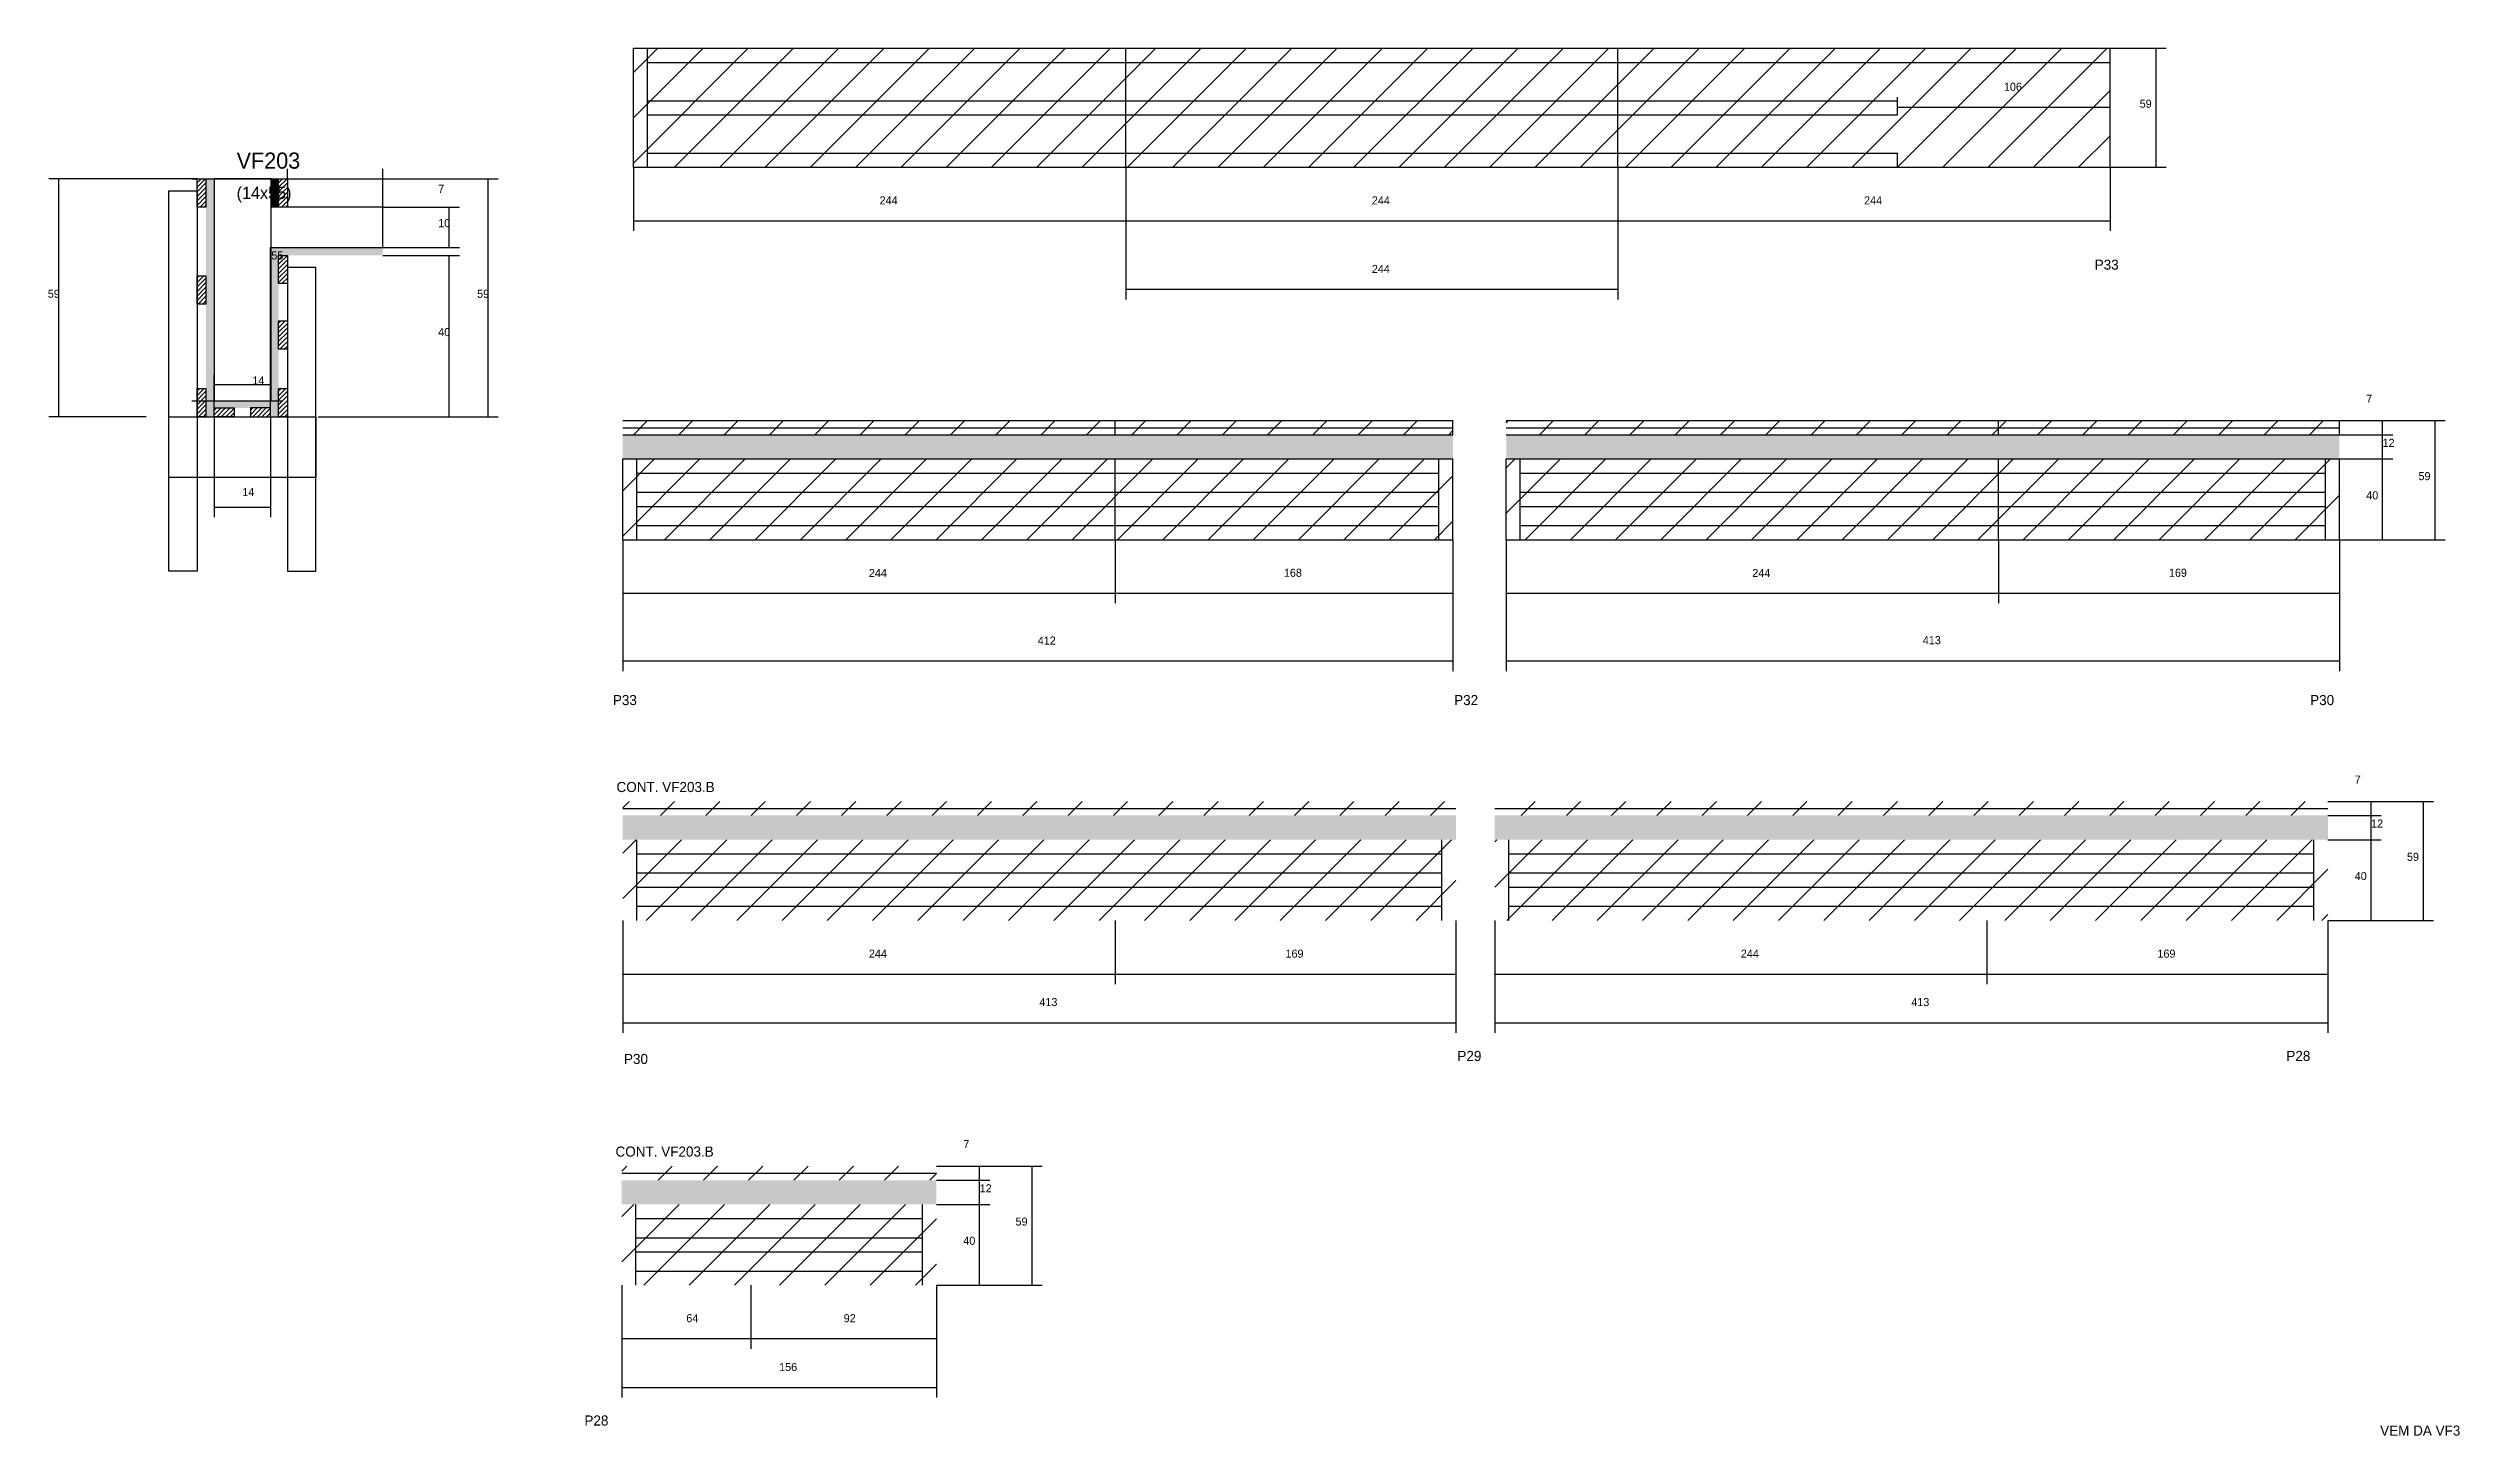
# Model space of a CAD drawing. Header units: metres. Extents: x 5683 to 7981, y 5269 to 5994.
# Drawn here: x 6786 to 7981, y 5278 to 5965 of the extents above; entities that cross this region are included whole.
import ezdxf

# ---------------------------------------------------------------- set-up
doc = ezdxf.new("R2010")
doc.units = ezdxf.units.M
for name, color, linetype in [('CONCRETO', 251, 'Continuous'), ('COTA', 241, 'Continuous'), ('Hachura', 253, 'Continuous'), ('Madeira', 126, 'Continuous'), ('NOMENCLATURA', 7, 'Continuous'), ('Painéis', 200, 'Continuous'), ('REAPROVEITAMENTO', 251, 'Continuous'), ('SARR_2.2x7', 40, 'Continuous'), ('SARR_3.5x7', 81, 'Continuous'), ('Texto Seção', 7, 'Continuous')]:
    doc.layers.add(name, color=color, linetype=linetype)

msp = doc.modelspace()

# ---------------------------------------------------------------- texts
at = {"layer": 'COTA'}
for s, p in [('106', (7755.2, 5944.3)), ('59', (7822.5, 5935.9)), ('7', (6979.1, 5893.7)), ('244', (7197.9, 5888)), ('244', (7441.9, 5888)), ('244', (7685.9, 5888)), ('10', (6979.1, 5876.7)), ('55', (6896.4, 5860.7)), ('244', (7441.9, 5854)), ('59', (6785.6, 5841.7)), ('59', (6998.4, 5841.7)), ('40', (6979.1, 5822.7)), ('14', (6887, 5798.7)), ('7', (7934.8, 5789.7)), ('12', (7942.9, 5767.8)), ('59', (7960.7, 5751.3)), ('14', (6882, 5743.4)), ('40', (7934.8, 5741.8)), ('244', (7192.6, 5703.3)), ('168', (7398.3, 5703.4)), ('244', (7630.5, 5703.3)), ('169', (7837, 5703.4)), ('412', (7276.3, 5669.8)), ('413', (7715, 5670)), ('7', (7929.1, 5600.9)), ('12', (7937.2, 5579.1)), ('59', (7955, 5562.6)), ('40', (7929.1, 5553.1)), ('244', (7192.6, 5514.6)), ('169', (7399.1, 5514.6)), ('244', (7624.8, 5514.6)), ('169', (7831.3, 5514.6)), ('413', (7277.1, 5490.6)), ('413', (7709.3, 5490.6)), ('7', (7239.4, 5420.2)), ('12', (7247.5, 5398.3)), ('59', (7265.3, 5381.8)), ('40', (7239.4, 5372.3)), ('64', (7102.1, 5333.9)), ('92', (7180.1, 5333.9)), ('156', (7148.1, 5309.7))]:
    msp.add_text(s, height=4, dxfattribs=at).set_placement(p)
at = {"layer": 'NOMENCLATURA'}
for s, p in [('P33', (7800.2, 5855.6)), ('P33', (7065.7, 5639.8)), ('P32', (7482.7, 5639.8)), ('P30', (7907, 5639.8)), ('P30', (7071.2, 5461.9)), ('P29', (7484.3, 5463.4)), ('P28', (7895.2, 5463.4)), ('P28', (7051.6, 5282.7))]:
    msp.add_text(s, height=5, dxfattribs=at).set_placement(p)
at = {"layer": 'Texto Seção'}
for s, height, p in [('VF203', 8, (6879.2, 5905.7)), ('(14x55)', 6, (6879.2, 5890.7)), ('CONT. VF203.B', 5, (7067.5, 5596.7)), ('CONT. VF203.B', 5, (7067, 5416)), ('VEM DA VF3', 5, (7941.7, 5277.7))]:
    msp.add_text(s, height=height, dxfattribs=at).set_placement(p)

# ---------------------------------------------------------------- hatches: boundary and pattern name
at = {"layer": 'COTA'}
h = msp.add_hatch(dxfattribs=at)
h.set_pattern_fill('AR-CONC', scale=0.03)
h.paths.add_polyline_path([(7482.1, 5773.8), (7070.6, 5773.8), (7070.6, 5773.8), (7070.6, 5761.8), (7070.6, 5761.8), (7482.1, 5761.8), (7482.1, 5761.8), (7482.1, 5773.8)])
h = msp.add_hatch(dxfattribs=at)
h.set_pattern_fill('AR-CONC', scale=0.03)
h.paths.add_polyline_path([(7921.5, 5773.8), (7508.5, 5773.8), (7508.5, 5773.8), (7508.5, 5761.8), (7508.5, 5761.8), (7921.5, 5761.8), (7921.5, 5761.8), (7921.5, 5773.8)])
h = msp.add_hatch(dxfattribs=at)
h.set_pattern_fill('AR-CONC', scale=0.03)
h.paths.add_polyline_path([(7483.6, 5573.1), (7483.6, 5585.1), (7483.6, 5585.1), (7070.6, 5585.1), (7070.6, 5585.1), (7070.6, 5573.1), (7070.6, 5573.1), (7483.6, 5573.1)])
h = msp.add_hatch(dxfattribs=at)
h.set_pattern_fill('AR-CONC', scale=0.03)
h.paths.add_polyline_path([(7915.8, 5573.1), (7915.8, 5585.1), (7915.8, 5585.1), (7502.8, 5585.1), (7502.8, 5585.1), (7502.8, 5573.1), (7502.8, 5573.1), (7915.8, 5573.1)])
h = msp.add_hatch(dxfattribs=at)
h.set_pattern_fill('AR-CONC', scale=0.03)
h.paths.add_polyline_path([(7226.1, 5392.3), (7226.1, 5404.3), (7226.1, 5404.3), (7070.1, 5404.3), (7070.1, 5404.3), (7070.1, 5392.3), (7070.1, 5392.3), (7226.1, 5392.3)])
at = {"layer": 'Hachura'}
h = msp.add_hatch(dxfattribs=at)
h.set_pattern_fill('ANSI31', scale=0.5)
h.paths.add_polyline_path([(6864, 5886.7), (6859.6, 5886.7), (6859.6, 5886.7), (6859.6, 5900.7), (6859.6, 5900.7), (6864, 5900.7), (6864, 5900.7), (6864, 5886.7)])
h = msp.add_hatch(color=8, dxfattribs=at)
h.dxf.hatch_style = 1
h.paths.add_polyline_path([(6864, 5900.7), (6868, 5900.7), (6868, 5900.7), (6868, 5782.7), (6868, 5782.7), (6864, 5782.7), (6864, 5782.7), (6864, 5900.7)])
h = msp.add_hatch(color=8, dxfattribs=at)
h.dxf.hatch_style = 1
h.paths.add_polyline_path([(6900, 5900.7), (6896.4, 5900.7), (6896.4, 5900.7), (6896.4, 5886.7), (6896.4, 5886.7), (6900, 5886.7), (6900, 5886.7), (6900, 5900.7)])
h = msp.add_hatch(dxfattribs=at)
h.set_pattern_fill('ANSI31', scale=0.5)
h.paths.add_polyline_path([(6904.4, 5886.7), (6900, 5886.7), (6900, 5886.7), (6900, 5900.7), (6900, 5900.7), (6904.4, 5900.7), (6904.4, 5900.7), (6904.4, 5886.7)])
h = msp.add_hatch(color=8, dxfattribs=at)
h.dxf.hatch_style = 1
h.paths.add_polyline_path([(6896, 5862.7), (6896, 5866.7), (6896, 5866.7), (6951.6, 5866.7), (6951.6, 5866.7), (6951.6, 5862.7), (6951.6, 5862.7), (6896, 5862.7)])
h = msp.add_hatch(color=8, dxfattribs=at)
h.dxf.hatch_style = 1
h.paths.add_polyline_path([(6896, 5862.7), (6900, 5862.7), (6900, 5862.7), (6900, 5782.7), (6900, 5782.7), (6896, 5782.7), (6896, 5782.7), (6896, 5862.7)])
h = msp.add_hatch(dxfattribs=at)
h.set_pattern_fill('ANSI31', scale=0.5)
h.paths.add_polyline_path([(6904.4, 5848.7), (6900, 5848.7), (6900, 5848.7), (6900, 5862.7), (6900, 5862.7), (6904.4, 5862.7), (6904.4, 5862.7), (6904.4, 5848.7)])
h = msp.add_hatch(dxfattribs=at)
h.set_pattern_fill('ANSI31', scale=0.5)
h.paths.add_polyline_path([(6864, 5838.6), (6859.6, 5838.6), (6859.6, 5838.6), (6859.6, 5852.6), (6859.6, 5852.6), (6864, 5852.6), (6864, 5852.6), (6864, 5838.6)])
h = msp.add_hatch(dxfattribs=at)
h.set_pattern_fill('ANSI31', scale=0.5)
h.paths.add_polyline_path([(6904.4, 5816.2), (6900, 5816.2), (6900, 5816.2), (6900, 5830.2), (6900, 5830.2), (6904.4, 5830.2), (6904.4, 5830.2), (6904.4, 5816.2)])
h = msp.add_hatch(dxfattribs=at)
h.set_pattern_fill('ANSI31', scale=0.5)
h.paths.add_polyline_path([(6864, 5782.7), (6859.6, 5782.7), (6859.6, 5782.7), (6859.6, 5796.7), (6859.6, 5796.7), (6864, 5796.7), (6864, 5796.7), (6864, 5782.7)])
h = msp.add_hatch(color=8, dxfattribs=at)
h.dxf.hatch_style = 1
h.paths.add_polyline_path([(6868, 5787.1), (6868, 5790.7), (6868, 5790.7), (6896, 5790.7), (6896, 5790.7), (6896, 5787.1), (6896, 5787.1), (6868, 5787.1)])
h = msp.add_hatch(dxfattribs=at)
h.set_pattern_fill('ANSI31', scale=0.5)
h.paths.add_polyline_path([(6868, 5782.7), (6868, 5787.1), (6868, 5787.1), (6878, 5787.1), (6878, 5787.1), (6878, 5782.7), (6878, 5782.7), (6868, 5782.7)])
h = msp.add_hatch(dxfattribs=at)
h.set_pattern_fill('ANSI31', scale=0.5)
h.paths.add_polyline_path([(6896, 5782.7), (6896, 5787.1), (6896, 5787.1), (6886, 5787.1), (6886, 5787.1), (6886, 5782.7), (6886, 5782.7), (6896, 5782.7)])
h = msp.add_hatch(dxfattribs=at)
h.set_pattern_fill('ANSI31', scale=0.5)
h.paths.add_polyline_path([(6904.4, 5782.7), (6900, 5782.7), (6900, 5782.7), (6900, 5796.7), (6900, 5796.7), (6904.4, 5796.7), (6904.4, 5796.7), (6904.4, 5782.7)])
at = {"layer": 'REAPROVEITAMENTO'}
h = msp.add_hatch(dxfattribs=at)
h.set_pattern_fill('ANSI31', scale=5)
h.paths.add_polyline_path([(7807.9, 5906.4), (7807.9, 5965.4), (7807.9, 5965.4), (7075.9, 5965.4), (7075.9, 5965.4), (7075.9, 5906.4), (7075.9, 5906.4), (7807.9, 5906.4)])
h = msp.add_hatch(dxfattribs=at)
h.set_pattern_fill('ANSI31', scale=5)
h.paths.add_polyline_path([(7482.1, 5773.8), (7482.1, 5780.8), (7482.1, 5780.8), (7070.6, 5780.8), (7070.6, 5780.8), (7070.6, 5773.8), (7070.6, 5773.8), (7482.1, 5773.8)])
h = msp.add_hatch(dxfattribs=at)
h.set_pattern_fill('ANSI31', scale=5)
h.paths.add_polyline_path([(7921.5, 5773.8), (7921.5, 5780.8), (7921.5, 5780.8), (7508.5, 5780.8), (7508.5, 5780.8), (7508.5, 5773.8), (7508.5, 5773.8), (7921.5, 5773.8)])
h = msp.add_hatch(dxfattribs=at)
h.set_pattern_fill('ANSI31', scale=5)
h.paths.add_polyline_path([(7482.1, 5721.8), (7482.1, 5761.8), (7482.1, 5761.8), (7070.6, 5761.8), (7070.6, 5761.8), (7070.6, 5721.8), (7070.6, 5721.8), (7482.1, 5721.8)])
h = msp.add_hatch(dxfattribs=at)
h.set_pattern_fill('ANSI31', scale=5)
h.paths.add_polyline_path([(7921.5, 5721.8), (7921.5, 5761.8), (7921.5, 5761.8), (7508.5, 5761.8), (7508.5, 5761.8), (7508.5, 5721.8), (7508.5, 5721.8), (7921.5, 5721.8)])
h = msp.add_hatch(dxfattribs=at)
h.set_pattern_fill('ANSI31', scale=5)
h.paths.add_polyline_path([(7483.6, 5585.1), (7483.6, 5592.1), (7483.6, 5592.1), (7070.6, 5592.1), (7070.6, 5592.1), (7070.6, 5585.1), (7070.6, 5585.1), (7483.6, 5585.1)])
h = msp.add_hatch(dxfattribs=at)
h.set_pattern_fill('ANSI31', scale=5)
h.paths.add_polyline_path([(7915.8, 5585.1), (7915.8, 5592.1), (7915.8, 5592.1), (7502.8, 5592.1), (7502.8, 5592.1), (7502.8, 5585.1), (7502.8, 5585.1), (7915.8, 5585.1)])
h = msp.add_hatch(dxfattribs=at)
h.set_pattern_fill('ANSI31', scale=5)
h.paths.add_polyline_path([(7483.6, 5533.1), (7483.6, 5573.1), (7483.6, 5573.1), (7070.6, 5573.1), (7070.6, 5573.1), (7070.6, 5533.1), (7070.6, 5533.1), (7483.6, 5533.1)])
h = msp.add_hatch(dxfattribs=at)
h.set_pattern_fill('ANSI31', scale=5)
h.paths.add_polyline_path([(7915.8, 5533.1), (7915.8, 5573.1), (7915.8, 5573.1), (7502.8, 5573.1), (7502.8, 5573.1), (7502.8, 5533.1), (7502.8, 5533.1), (7915.8, 5533.1)])
h = msp.add_hatch(dxfattribs=at)
h.set_pattern_fill('ANSI31', scale=5)
h.paths.add_polyline_path([(7226.1, 5404.3), (7226.1, 5411.3), (7226.1, 5411.3), (7070.1, 5411.3), (7070.1, 5411.3), (7070.1, 5404.3), (7070.1, 5404.3), (7226.1, 5404.3)])
h = msp.add_hatch(dxfattribs=at)
h.set_pattern_fill('ANSI31', scale=5)
h.paths.add_polyline_path([(7226.1, 5352.3), (7226.1, 5392.3), (7226.1, 5392.3), (7070.1, 5392.3), (7070.1, 5392.3), (7070.1, 5352.3), (7070.1, 5352.3), (7226.1, 5352.3)])

# ---------------------------------------------------------------- linework, layer by layer
at = {"layer": 'CONCRETO'}
msp.add_lwpolyline([(6951.6, 5866.7), (6951.6, 5886.7), (6896.4, 5886.7), (6896.4, 5900.7), (6868, 5900.7), (6868, 5790.7), (6896, 5790.7), (6896, 5866.7)], close=True, dxfattribs=at)
at = {"layer": 'COTA'}
for p, q in [((7807.9, 5965.4), (7835.7, 5965.4)), ((7830.7, 5906.4), (7830.7, 5965.4)), ((7702.4, 5935.9), (7702.4, 5941.2)), ((7807.9, 5935.9), (7807.9, 5941.2)), ((7702.4, 5936.2), (7807.9, 5936.2)), ((6904.4, 5900.7), (6904.4, 5905.7)), ((6951.6, 5886.7), (6951.6, 5905.7)), ((7075.9, 5906.4), (7075.9, 5874.9)), ((7319.9, 5906.4), (7319.9, 5874.9)), ((7319.9, 5906.4), (7319.9, 5874.9)), ((7319.9, 5906.4), (7319.9, 5840.9)), ((7563.9, 5906.4), (7563.9, 5874.9)), ((7563.9, 5906.4), (7563.9, 5840.9)), ((7563.9, 5906.4), (7563.9, 5874.9)), ((7807.9, 5906.4), (7835.7, 5906.4)), ((7807.9, 5906.4), (7807.9, 5874.9)), ((6859.6, 5900.7), (6786.1, 5900.7)), ((6791.1, 5782.7), (6791.1, 5900.7)), ((6857, 5900.7), (6901.4, 5900.7)), ((6896.4, 5790.7), (6896.4, 5900.7)), ((6904.4, 5900.7), (7008.9, 5900.7)), ((6904.4, 5900.7), (6951.6, 5900.7)), ((7003.9, 5782.7), (7003.9, 5900.7)), ((6951.6, 5886.7), (6989.6, 5886.7)), ((6984.6, 5866.7), (6984.6, 5886.7)), ((7075.9, 5879.9), (7319.9, 5879.9)), ((7319.9, 5879.9), (7563.9, 5879.9)), ((7563.9, 5879.9), (7807.9, 5879.9)), ((6951.6, 5866.7), (6989.6, 5866.7)), ((6951.6, 5862.7), (6989.6, 5862.7)), ((6984.6, 5782.7), (6984.6, 5862.7)), ((7319.9, 5845.9), (7563.9, 5845.9)), ((6868, 5782.7), (6868, 5803.7)), ((6868, 5798.7), (6896, 5798.7)), ((6896, 5782.7), (6896, 5803.7)), ((6857, 5790.7), (6901.4, 5790.7)), ((6834.4, 5782.7), (6786.1, 5782.7)), ((6868, 5782.7), (6868, 5732.9)), ((6896, 5782.7), (6896, 5732.9)), ((6919.6, 5782.7), (7008.9, 5782.7)), ((6919.6, 5782.7), (6989.6, 5782.7)), ((7921.5, 5780.8), (7947.9, 5780.8)), ((7921.5, 5780.8), (7973.9, 5780.8)), ((7921.5, 5773.8), (7947.9, 5773.8)), ((7921.5, 5773.8), (7947.9, 5773.8)), ((7942.9, 5773.8), (7942.9, 5780.8)), ((7942.9, 5761.8), (7942.9, 5773.8)), ((7968.9, 5721.8), (7968.9, 5780.8)), ((7921.5, 5761.8), (7947.9, 5761.8)), ((7921.5, 5761.8), (7947.9, 5761.8)), ((7942.9, 5721.8), (7942.9, 5761.8)), ((6868, 5737.9), (6896, 5737.9)), ((7070.6, 5721.8), (7070.6, 5690.3)), ((7070.6, 5721.8), (7070.6, 5656.7)), ((7314.6, 5721.8), (7314.6, 5690.3)), ((7314.6, 5721.8), (7314.6, 5690.3)), ((7482.1, 5721.8), (7482.1, 5690.3)), ((7482.1, 5721.8), (7482.1, 5656.7)), ((7508.5, 5721.8), (7508.5, 5690.3)), ((7508.5, 5721.8), (7508.5, 5656.7)), ((7752.5, 5721.8), (7752.5, 5690.3)), ((7752.5, 5721.8), (7752.5, 5690.3)), ((7921.5, 5721.8), (7947.9, 5721.8)), ((7921.5, 5721.8), (7973.9, 5721.8)), ((7921.5, 5721.8), (7921.5, 5690.3)), ((7921.5, 5721.8), (7921.5, 5656.7)), ((7070.6, 5695.3), (7314.6, 5695.3)), ((7314.6, 5695.3), (7482.1, 5695.3)), ((7508.5, 5695.3), (7752.5, 5695.3)), ((7752.5, 5695.3), (7921.5, 5695.3)), ((7070.6, 5661.7), (7482.1, 5661.7)), ((7508.5, 5661.7), (7921.5, 5661.7)), ((7915.8, 5592.1), (7942.2, 5592.1)), ((7915.8, 5592.1), (7968.2, 5592.1)), ((7915.8, 5585.1), (7942.2, 5585.1)), ((7915.8, 5585.1), (7942.2, 5585.1)), ((7937.2, 5585.1), (7937.2, 5592.1)), ((7937.2, 5573.1), (7937.2, 5585.1)), ((7963.2, 5533.1), (7963.2, 5592.1)), ((7915.8, 5573.1), (7942.2, 5573.1)), ((7915.8, 5573.1), (7942.2, 5573.1)), ((7937.2, 5533.1), (7937.2, 5573.1)), ((7070.6, 5533.1), (7070.6, 5501.5)), ((7070.6, 5533.1), (7070.6, 5477.3)), ((7314.6, 5533.1), (7314.6, 5501.5)), ((7314.6, 5533.1), (7314.6, 5501.5)), ((7483.6, 5533.1), (7483.6, 5501.5)), ((7483.6, 5533.1), (7483.6, 5477.3)), ((7502.8, 5533.1), (7502.8, 5501.5)), ((7502.8, 5533.1), (7502.8, 5477.3)), ((7746.8, 5533.1), (7746.8, 5501.5)), ((7746.8, 5533.1), (7746.8, 5501.5)), ((7915.8, 5533.1), (7915.8, 5501.5)), ((7915.8, 5533.1), (7915.8, 5477.3)), ((7915.8, 5533.1), (7942.2, 5533.1)), ((7915.8, 5533.1), (7968.2, 5533.1)), ((7070.6, 5506.5), (7314.6, 5506.5)), ((7314.6, 5506.5), (7483.6, 5506.5)), ((7502.8, 5506.5), (7746.8, 5506.5)), ((7746.8, 5506.5), (7915.8, 5506.5)), ((7070.6, 5482.3), (7483.6, 5482.3)), ((7502.8, 5482.3), (7915.8, 5482.3)), ((7226.1, 5411.3), (7252.5, 5411.3)), ((7226.1, 5411.3), (7278.5, 5411.3)), ((7226.1, 5404.3), (7252.5, 5404.3)), ((7226.1, 5404.3), (7252.5, 5404.3)), ((7247.5, 5404.3), (7247.5, 5411.3)), ((7247.5, 5392.3), (7247.5, 5404.3)), ((7273.5, 5352.3), (7273.5, 5411.3)), ((7226.1, 5392.3), (7252.5, 5392.3)), ((7226.1, 5392.3), (7252.5, 5392.3)), ((7247.5, 5352.3), (7247.5, 5392.3)), ((7070.1, 5352.3), (7070.1, 5320.8)), ((7070.1, 5352.3), (7070.1, 5296.6)), ((7134.1, 5352.3), (7134.1, 5320.8)), ((7134.1, 5352.3), (7134.1, 5320.8)), ((7226.1, 5352.3), (7226.1, 5320.8)), ((7226.1, 5352.3), (7226.1, 5296.6)), ((7226.1, 5352.3), (7252.5, 5352.3)), ((7226.1, 5352.3), (7278.5, 5352.3)), ((7070.1, 5325.8), (7134.1, 5325.8)), ((7134.1, 5325.8), (7226.1, 5325.8)), ((7070.1, 5301.6), (7226.1, 5301.6))]:
    msp.add_line(p, q, dxfattribs=at)
at = {"layer": 'Madeira'}
for points in [[(6864, 5886.7), (6859.6, 5886.7), (6859.6, 5900.7), (6864, 5900.7)], [(6904.4, 5886.7), (6900, 5886.7), (6900, 5900.7), (6904.4, 5900.7)], [(6904.4, 5848.7), (6900, 5848.7), (6900, 5862.7), (6904.4, 5862.7)], [(6864, 5838.6), (6859.6, 5838.6), (6859.6, 5852.6), (6864, 5852.6)], [(6904.4, 5816.2), (6900, 5816.2), (6900, 5830.2), (6904.4, 5830.2)], [(6864, 5782.7), (6859.6, 5782.7), (6859.6, 5796.7), (6864, 5796.7)], [(6868, 5782.7), (6868, 5787.1), (6878, 5787.1), (6878, 5782.7)], [(6896, 5782.7), (6896, 5787.1), (6886, 5787.1), (6886, 5782.7)], [(6904.4, 5782.7), (6900, 5782.7), (6900, 5796.7), (6904.4, 5796.7)]]:
    msp.add_lwpolyline(points, close=True, dxfattribs=at)
at = {"layer": 'Painéis'}
for p, q in [((7075.9, 5965.4), (7807.9, 5965.4)), ((7075.9, 5906.4), (7075.9, 5965.4)), ((7319.9, 5906.4), (7319.9, 5965.4)), ((7563.9, 5906.4), (7563.9, 5965.4)), ((7807.9, 5906.4), (7807.9, 5965.4)), ((7075.9, 5906.4), (7807.9, 5906.4)), ((6896, 5866.7), (6951.6, 5866.7)), ((6868, 5790.7), (6896, 5790.7)), ((7070.6, 5780.8), (7482.1, 5780.8)), ((7070.6, 5773.8), (7482.1, 5773.8)), ((7314.6, 5773.8), (7314.6, 5780.8)), ((7482.1, 5773.8), (7482.1, 5780.8)), ((7508.5, 5780.8), (7921.5, 5780.8)), ((7508.5, 5773.8), (7921.5, 5773.8)), ((7752.5, 5773.8), (7752.5, 5780.8)), ((7921.5, 5773.8), (7921.5, 5780.8)), ((7070.6, 5761.8), (7482.1, 5761.8)), ((7070.6, 5721.8), (7070.6, 5761.8)), ((7314.6, 5721.8), (7314.6, 5761.8)), ((7482.1, 5721.8), (7482.1, 5761.8)), ((7508.5, 5761.8), (7921.5, 5761.8)), ((7508.5, 5721.8), (7508.5, 5761.8)), ((7752.5, 5721.8), (7752.5, 5761.8)), ((7921.5, 5721.8), (7921.5, 5761.8)), ((7070.6, 5721.8), (7482.1, 5721.8)), ((7508.5, 5721.8), (7921.5, 5721.8))]:
    msp.add_line(p, q, dxfattribs=at)
at = {"layer": 'SARR_2.2x7'}
for p, q in [((7082.9, 5906.4), (7082.9, 5965.4)), ((7082.9, 5958.4), (7319.9, 5958.4)), ((7319.9, 5958.4), (7563.9, 5958.4)), ((7563.9, 5958.4), (7807.9, 5958.4)), ((7082.9, 5939.4), (7319.9, 5939.4)), ((7082.9, 5932.4), (7319.9, 5932.4)), ((7319.9, 5939.4), (7563.9, 5939.4)), ((7319.9, 5932.4), (7563.9, 5932.4)), ((7563.9, 5939.4), (7702.4, 5939.4)), ((7563.9, 5932.4), (7702.4, 5932.4)), ((7702.4, 5932.4), (7702.4, 5939.4)), ((7082.9, 5913.4), (7319.9, 5913.4)), ((7319.9, 5913.4), (7563.9, 5913.4)), ((7563.9, 5913.4), (7702.4, 5913.4)), ((7702.4, 5906.4), (7702.4, 5913.4)), ((7070.6, 5777.3), (7314.6, 5777.3)), ((7314.6, 5777.3), (7482.1, 5777.3)), ((7508.5, 5777.3), (7752.5, 5777.3)), ((7752.5, 5777.3), (7921.5, 5777.3)), ((7077.6, 5721.8), (7077.6, 5761.8)), ((7475.1, 5721.8), (7475.1, 5761.8)), ((7515.5, 5721.8), (7515.5, 5761.8)), ((7914.6, 5721.8), (7914.6, 5761.8)), ((7077.6, 5754.8), (7314.6, 5754.8)), ((7314.6, 5754.8), (7475.1, 5754.8)), ((7515.5, 5754.8), (7752.5, 5754.8)), ((7752.5, 5754.8), (7914.6, 5754.8)), ((7077.6, 5745.3), (7314.6, 5745.3)), ((7077.6, 5738.3), (7314.6, 5738.3)), ((7314.6, 5745.3), (7475.1, 5745.3)), ((7314.6, 5738.3), (7475.1, 5738.3)), ((7515.5, 5745.3), (7752.5, 5745.3)), ((7515.5, 5738.3), (7752.5, 5738.3)), ((7752.5, 5745.3), (7914.6, 5745.3)), ((7752.5, 5738.3), (7914.6, 5738.3)), ((7077.6, 5728.8), (7314.6, 5728.8)), ((7314.6, 5728.8), (7475.1, 5728.8)), ((7515.5, 5728.8), (7752.5, 5728.8)), ((7752.5, 5728.8), (7914.6, 5728.8)), ((7070.6, 5588.6), (7314.6, 5588.6)), ((7314.6, 5588.6), (7483.6, 5588.6)), ((7502.8, 5588.6), (7746.8, 5588.6)), ((7746.8, 5588.6), (7915.8, 5588.6)), ((7077.6, 5533.1), (7077.6, 5573.1)), ((7476.6, 5533.1), (7476.6, 5573.1)), ((7509.8, 5533.1), (7509.8, 5573.1)), ((7908.9, 5533.1), (7908.9, 5573.1)), ((7077.6, 5566.1), (7314.6, 5566.1)), ((7314.6, 5566.1), (7476.6, 5566.1)), ((7509.8, 5566.1), (7746.8, 5566.1)), ((7746.8, 5566.1), (7908.9, 5566.1)), ((7077.6, 5556.6), (7314.6, 5556.6)), ((7077.6, 5549.6), (7314.6, 5549.6)), ((7314.6, 5556.6), (7476.6, 5556.6)), ((7314.6, 5549.6), (7476.6, 5549.6)), ((7509.8, 5556.6), (7746.8, 5556.6)), ((7509.8, 5549.6), (7746.8, 5549.6)), ((7746.8, 5556.6), (7908.9, 5556.6)), ((7746.8, 5549.6), (7908.9, 5549.6)), ((7077.6, 5540.1), (7314.6, 5540.1)), ((7314.6, 5540.1), (7476.6, 5540.1)), ((7509.8, 5540.1), (7746.8, 5540.1)), ((7746.8, 5540.1), (7908.9, 5540.1)), ((7070.1, 5407.8), (7134.1, 5407.8)), ((7134.1, 5407.8), (7226.1, 5407.8)), ((7077.1, 5352.3), (7077.1, 5392.3)), ((7219.2, 5352.3), (7219.2, 5392.3)), ((7077.1, 5385.3), (7134.1, 5385.3)), ((7134.1, 5385.3), (7219.2, 5385.3)), ((7077.1, 5375.8), (7134.1, 5375.8)), ((7077.1, 5368.8), (7134.1, 5368.8)), ((7134.1, 5375.8), (7219.2, 5375.8)), ((7134.1, 5368.8), (7219.2, 5368.8)), ((7077.1, 5359.3), (7134.1, 5359.3)), ((7134.1, 5359.3), (7219.2, 5359.3))]:
    msp.add_line(p, q, dxfattribs=at)
at = {"layer": 'SARR_3.5x7'}
for points in [[(6845.6, 5894.7), (6859.6, 5894.7), (6859.6, 5706.2), (6845.6, 5706.2)], [(6918.4, 5856.7), (6904.4, 5856.7), (6904.4, 5706.2), (6918.4, 5706.2)], [(6845.6, 5782.7), (6918.4, 5782.7), (6918.4, 5752.6), (6845.6, 5752.6)]]:
    msp.add_lwpolyline(points, close=True, dxfattribs=at)

msp.set_redraw_order([(e.dxf.handle, doc.entitydb.next_handle()) for e in msp.query("TEXT MTEXT ATTDEF DIMENSION ARC_DIMENSION")])  # texts and dimensions are drawn at this point

doc.saveas('drawing.dxf')
